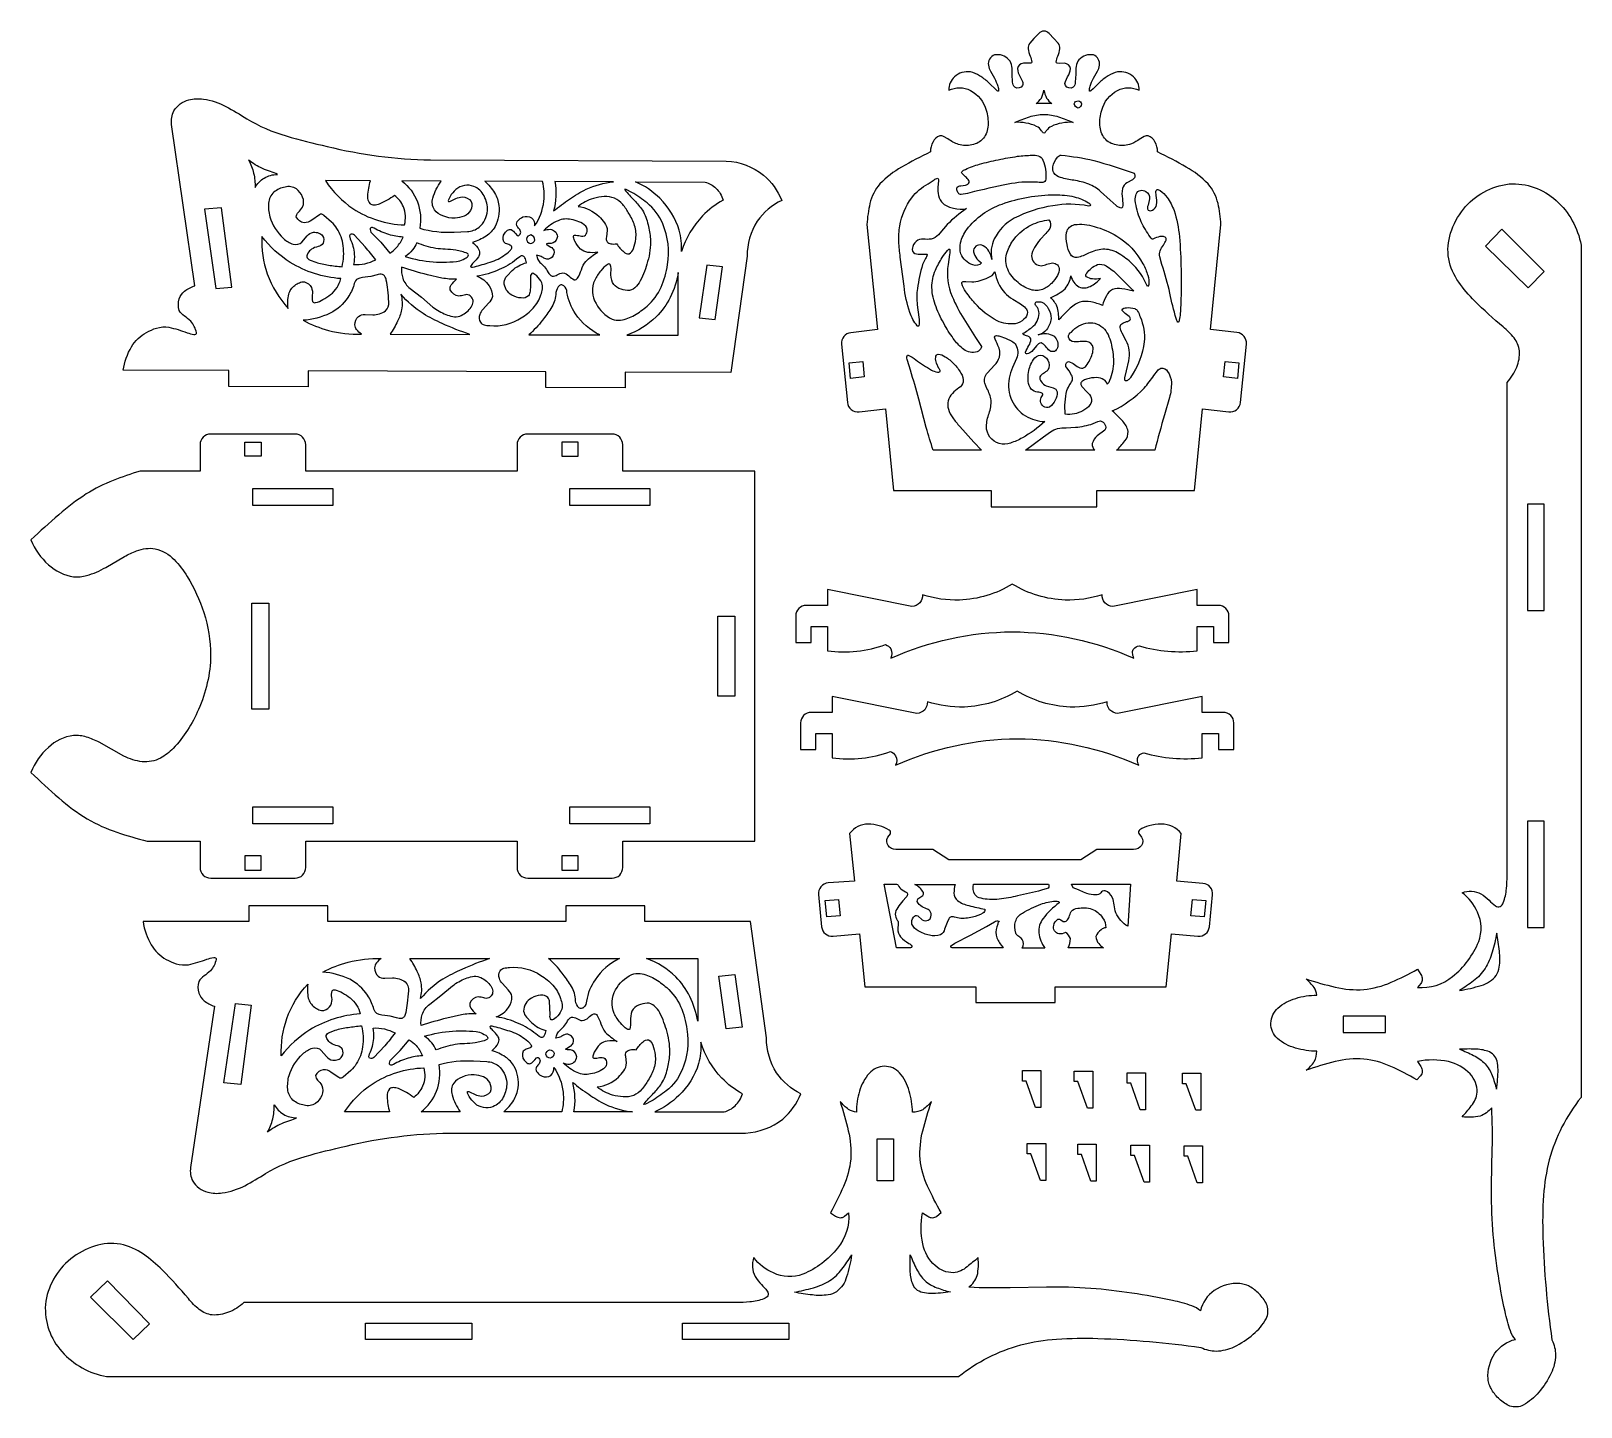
# Model space of a CAD drawing. Extents: x -7 to 286, y -15 to 245.
import ezdxf

# ---------------------------------------------------------------- set-up
doc = ezdxf.new("R2010")
doc.units = 0
doc.header["$MEASUREMENT"] = 0
doc.layers.get('0').update_dxf_attribs({"linetype": 'CONTINUOUS'})
doc.layers.add('2', color=7, linetype='CONTINUOUS')

msp = doc.modelspace()

# ---------------------------------------------------------------- linework, layer by layer
for points in [[(214.715248, 173.762392), (219.693141, 173.193489, 0.418453), (221.917098, 174.987627), (223.017759, 186.030925, 0.412049), (221.235297, 188.224529), (216.215248, 188.762392), (218.215248, 208.652392, 0.042191), (217.656248, 212.645392, 0.119944), (215.765248, 216.332392, 0.076545), (211.656248, 219.509392, 0.018128), (206.215248, 222.381392, 0.134188), (205.707248, 224.314392, 0.214182), (204.444248, 225.421392, 0.143413), (203.707248, 225.300392, 0.037381), (202.453248, 224.561392, -0.067315), (200.895248, 223.795392, -0.1269), (198.351248, 223.714392, -0.166741), (196.183248, 224.961392, -0.151905), (195.308248, 227.435392, -0.091456), (195.637248, 230.274392, -0.205753), (198.625248, 234.032392, -0.22597), (202.715248, 234.076392, 0.220309), (201.638248, 236.589392, 0.228783), (198.617248, 237.518392, 0.094839), (196.895248, 236.811392, 0.046189), (195.297248, 235.575392), (194.014248, 234.323392), (193.579248, 233.945392, -0.333359), (193.334248, 233.883392, -0.16579), (193.453248, 234.825392, -0.040192), (194.083248, 236.368392), (194.814248, 237.644392, 0.104471), (195.232248, 238.773392, 0.349815), (194.070248, 240.737392, 0.25518), (191.340248, 239.826392, 0.143154), (190.794248, 238.575392, 0.038538), (190.715248, 237.091392), (190.646248, 235.614392, -0.167464), (190.261248, 234.621392, -0.412523), (188.762248, 234.981392, -0.216187), (188.771248, 235.736392), (189.193248, 236.579392, 0.153621), (189.712248, 238.166392, 0.35084), (188.608248, 239.176392), (187.612248, 239.130392), (187.221248, 239.163392, -0.296545), (187.030248, 239.377392, -0.0986), (187.319248, 240.497392, 0.062494), (187.719248, 241.910392, 0.184206), (187.418248, 242.958392), (186.611248, 243.843392), (185.678248, 244.787392, 0.175933), (184.715248, 245.262392, 0.175951), (183.752248, 244.788392), (182.819248, 243.843392), (182.013248, 242.958392, 0.184127), (181.712248, 241.909392, 0.062447), (182.111248, 240.497392, -0.098641), (182.400248, 239.377392, -0.296468), (182.209248, 239.163392), (180.822248, 239.175392, 0.350846), (179.718248, 238.166392, 0.153619), (180.237248, 236.579392), (180.659248, 235.736392, -0.21619), (180.668248, 234.981392, -0.412528), (179.170248, 234.621392, -0.167466), (178.784248, 235.614392), (178.715248, 237.091392, 0.038569), (178.636248, 238.575392, 0.14314), (178.090248, 239.826392, 0.255166), (175.360248, 240.737392, 0.349813), (174.199248, 238.773392, 0.104471), (174.616248, 237.644392), (175.347248, 236.368392, -0.040193), (175.977248, 234.825392, -0.165795), (176.096248, 233.883392, -0.333359), (175.851248, 233.945392), (174.133248, 235.575392, 0.046183), (172.535248, 236.811392, 0.094836), (170.813248, 237.518392, 0.228796), (167.792248, 236.590392, 0.220358), (166.715248, 234.076392, -0.22596), (170.805248, 234.032392, -0.205759), (173.794248, 230.274392, -0.091464), (174.122248, 227.435392, -0.151901), (173.247248, 224.961392, -0.166738), (171.079248, 223.714392, -0.126901), (168.535248, 223.795392, -0.06966), (166.532248, 224.846392), (165.723248, 225.300392, 0.143413), (164.986248, 225.421392, 0.214182), (163.723248, 224.314392, 0.134188), (163.215248, 222.381392, 0.018128), (157.774248, 219.509392, 0.076545), (153.665248, 216.332392, 0.119944), (151.774248, 212.645392, 0.042191), (151.215248, 208.652392), (153.215248, 188.762392), (148.180777, 188.187023, 0.410141), (146.412488, 185.993925), (147.513292, 175.007903, 0.417055), (149.728707, 173.213872), (154.715248, 173.762392), (156.215248, 158.31339), (174.715248, 158.31339), (174.715248, 155.262392), (194.715248, 155.262392), (194.715248, 158.31339), (213.215248, 158.31339)], [(130, 92), (130, 162), (105, 162), (105, 166.993934, 0.414214), (102.993934, 169), (87.006065, 169, 0.414214), (85, 166.993934), (85, 162), (45, 162), (45, 166.993934, 0.414214), (42.993934, 169), (27.006065, 169, 0.414214), (25, 166.993934), (25, 162), (13.63, 162, 0.017549), (8.57785, 160.244, 0.046065), (3.46823, 157.673, 0.035442), (-1.73715, 153.744, 0.010001), (-7, 149, 0.119155), (-3.69458, 144.303, 0.153894), (1.06339, 142.028, 0.088006), (3.52478, 142.243, 0.062886), (7.14956, 143.79), (10.6855, 145.829, -0.037653), (12.9963, 146.918, -0.136277), (16.472, 147.32, -0.153236), (20.0845, 145.25, -0.056202), (22.5686, 142.071, -0.063147), (25.7039, 135.235, -0.077231), (27.0027, 127.184, -0.101009), (24.695, 116.889, -0.089532), (19.92, 109.555, -0.077123), (17.4896, 107.713, -0.14868), (14.013, 107.025, -0.090043), (10.595, 108.103), (5.91283, 110.702, 0.04757), (3.50354, 111.695, 0.090374), (1.04933, 111.982, 0.160096), (-3.71611, 109.741, 0.12147), (-7, 105, 0.012681), (-1.74509, 100.173, 0.043278), (3.64351, 96.2068, 0.0511), (9.25491, 93.6734, 0.018029), (15, 92), (25, 92), (25, 87.006065, 0.414214), (27.006065, 85), (42.993934, 85, 0.414214), (45, 87.006065), (45, 92), (85, 92), (85, 87.006065, 0.414214), (87.006065, 85), (102.993934, 85, 0.414214), (105, 87.006065), (105, 92)], [(201.726, 126.6, -0.095728), (201.484, 127.645, -0.173837), (201.726, 128.4, -0.171995), (202.726, 128.94, 0.097864), (213.726, 128), (213.726, 132.6), (216.826, 132.6), (216.826, 129.6), (219.726, 129.6), (219.726, 134.593934, 0.414214), (217.719934, 136.6), (213.726, 136.6), (213.726, 139.6), (197.726, 136.4, -0.186798), (196.226, 137.1, -0.178336), (195.726, 138.6, -0.08481), (188.726, 137.6, -0.125271), (178.726, 140.6, -0.125271), (168.726, 137.6, -0.08481), (161.726, 138.6, -0.178336), (161.226, 137.1, -0.186798), (159.726, 136.4), (143.726, 139.6), (143.726, 136.6), (139.732065, 136.6, 0.414214), (137.726, 134.593934), (137.726, 129.6), (140.626, 129.6), (140.626, 132.6), (143.726, 132.6), (143.726, 128, 0.119208), (154.726, 129.169998, -0.16432), (155.726, 128.4, -0.235814), (155.726, 126.6, -0.103843), (178.726, 131.6, -0.103843)], [(202.645776, 106.364936, -0.095728), (202.403776, 107.409936, -0.173837), (202.645776, 108.164936, -0.171995), (203.645776, 108.704936, 0.097864), (214.645776, 107.764936), (214.645776, 112.364936), (217.745776, 112.364936), (217.745776, 109.364936), (220.645776, 109.364936), (220.645776, 114.35887, 0.414214), (218.63971, 116.364936), (214.645776, 116.364936), (214.645776, 119.364936), (198.645776, 116.164936, -0.186798), (197.145776, 116.864936, -0.178336), (196.645776, 118.364936, -0.08481), (189.645776, 117.364936, -0.125271), (179.645776, 120.364936, -0.125271), (169.645776, 117.364936, -0.08481), (162.645776, 118.364936, -0.178336), (162.145776, 116.864936, -0.186798), (160.645776, 116.164936), (144.645776, 119.364936), (144.645776, 116.364936), (140.651841, 116.364936, 0.414214), (138.645776, 114.35887), (138.645776, 109.364936), (141.545776, 109.364936), (141.545776, 112.364936), (144.645776, 112.364936), (144.645776, 107.764936, 0.119208), (155.645776, 108.934934, -0.16432), (156.645776, 108.164936, -0.235814), (156.645776, 106.364936, -0.103843), (179.645776, 111.364936, -0.103843)], [(206.948598, 95.237759, 0.073596), (204.545598, 94.890759, 0.087734), (202.870598, 94.140759, 0.433924), (202.683598, 93.451759), (203.191598, 92.763759, -0.292877), (203.171598, 91.184759, -0.237741), (201.689598, 90.442759), (194.689598, 90.442759), (191.689598, 88.442759), (166.689598, 88.442759), (163.689598, 90.442759), (156.689598, 90.442759, -0.24072), (155.197598, 91.154759, -0.289158), (155.163598, 92.719759), (155.640598, 93.386759, 0.42127), (155.431598, 94.064759, 0.138748), (151.440598, 95.206759, 0.242175), (147.939598, 93.442759), (148.829598, 84.442759), (143.886117, 84.089653, 0.422256), (142.032739, 81.891031), (142.634532, 75.812918, 0.410358), (144.802157, 74.011835), (149.829598, 74.442759), (150.829598, 64.442759), (171.829598, 64.442759), (171.829598, 61.442759), (186.829598, 61.442759), (186.829598, 64.442759), (207.829598, 64.442759), (208.829598, 74.442759), (213.858971, 74.011669, 0.410071), (216.026401, 75.810795), (216.627139, 81.818175, 0.418368), (214.80235, 84.016523), (209.829598, 84.442759), (210.708598, 93.439759, 0.223596)]]:
    msp.add_lwpolyline(points, format="xyb", close=True)
at = {"layer": '2'}
for points in [[(131.643642, 218.003833, -0.121399), (135.072583, 213.229611, 0.127646), (130.46455, 209.269837, 0.144904), (128.522478, 202.654345), (125.439167, 180.665867), (105.43931, 180.741624), (105.427947, 177.741645), (90.428054, 177.798463), (90.439418, 180.798442), (45.439741, 180.968895), (45.428377, 177.968917), (30.428485, 178.025734), (30.439848, 181.025713), (10.439992, 181.10147, -0.093019), (12.033009, 185.522467, -0.133765), (14.858655, 188.227184, -0.052853), (16.761888, 189.061381, -0.110731), (19.097104, 189.219436, -0.039692), (22.551899, 188.181942, 0.05849), (23.845883, 187.858639, 0.558404), (24.323617, 188.209832, 0.131518), (23.219982, 190.341227, 0.044405), (22.023954, 191.339165, -0.123717), (21.073331, 192.390973, -0.167491), (21.072573, 194.593192, -0.143897), (22.071853, 196.038217, -0.094058), (24.000501, 197.050219), (19.616062, 227.567046, -0.152251), (20.03095, 230.176493, -0.186055), (22.875894, 232.242031, -0.105524), (25.645204, 232.371543, -0.086859), (29.885706, 230.99107, -0.021179), (33.819245, 228.670854, 0.064939), (41.283875, 225.417456, 0.014021), (49.060874, 223.422383, 0.055236), (68.59109, 220.881487), (124.590688, 220.669368, -0.155838)], [(184.230248, 232.575392, 0.076855), (184.715248, 234.076392, 0.076855), (185.200248, 232.575392, 0.090174), (186.215248, 231.533392), (183.215248, 231.533392, 0.090174)], [(191.830248, 231.462392, -0.357859), (191.189248, 230.678392, -0.33628), (190.460248, 231.467392, -0.391159), (191.184248, 232.042392, -0.415736)], [(184.715248, 229.499392, -0.075742), (187.465248, 229.023392, -0.022702), (190.215248, 227.974392, 0.123094), (186.114248, 227.224392, 0.100053), (185.153248, 226.386392, -0.152968), (184.715248, 225.940392, -0.152963), (184.278248, 226.386392, 0.100054), (183.317248, 227.224392, 0.123095), (179.215248, 227.974392, -0.022702), (181.965248, 229.023392, -0.075742)], [(35.407548, 215.653344, -0.125171), (37.144352, 217.446178, -0.129663), (39.638155, 218.128837, 0.08858), (38.32933, 218.678999, -0.049761), (36.805171, 219.246976, -0.062229), (34.181619, 220.848725, -0.065869), (35.140974, 218.353473, -0.066857)], [(172.517248, 220.064392, -0.020708), (176.072248, 220.905392, -0.016221), (179.691248, 221.556392, -0.028583), (182.477248, 221.764392, -0.08431), (183.626248, 221.663392, -0.20769), (184.525248, 220.847392, -0.129689), (185.052248, 217.222392, -0.373575), (184.480248, 216.611392, -0.03982), (183.190248, 216.679392, 0.059764), (177.933248, 216.276392, 0.012674), (170.654248, 214.653392, -0.043868), (169.043248, 214.360392, -0.290769), (168.524248, 214.591392, -0.089778), (168.230248, 215.186392, -0.261897), (168.302248, 215.749392, -0.152891), (168.974248, 215.962392), (169.858248, 216.086392, 0.166642), (170.457248, 216.439392, 0.311208), (170.477248, 217.007392, 0.078645), (169.851248, 217.681392), (169.211248, 218.290392, -0.429641), (169.207248, 218.713392, -0.084686), (169.855248, 219.087392, -0.032487)], [(201.782248, 218.359392, -0.451897), (201.472248, 217.113392), (200.420248, 216.543392, 0.198688), (199.566248, 215.453392, 0.079562), (199.550248, 213.504392, -0.090628), (199.564248, 211.942392, -0.363896), (199.251248, 211.767392, -0.120584), (198.382248, 212.230392), (197.221248, 213.252392), (195.442248, 214.909392, 0.078956), (193.180248, 216.301392, 0.049951), (190.348248, 217.018392, -0.036494), (187.860248, 217.552392, -0.172843), (186.608248, 218.451392, -0.173689), (186.388248, 219.568392, -0.142072), (187.269248, 221.366392, -0.289712), (187.976248, 221.765392, -0.034545), (194.140248, 220.764392, -0.020981)], [(164.606248, 217.400392, -0.325129), (164.745248, 216.909392), (164.657248, 215.747392, 0.069663), (164.765248, 214.151392, 0.158194), (165.633248, 212.636392, 0.123498), (167.612248, 211.719392, 0.096473), (170.069248, 211.656392, 0.060736), (166.396248, 208.634392), (165.032248, 207.036392, -0.118429), (163.722248, 206.000392, -0.098474), (162.225248, 205.872392, 0.133766), (160.812248, 205.671392, 0.175685), (159.903248, 204.525392, 0.277135), (159.997248, 203.335392, 0.182499), (161.264248, 203.051392), (162.469248, 203.065392, -0.439675), (162.606248, 202.888392, -0.075373), (162.303248, 202.243392), (161.749248, 201.075392, 0.047632), (160.789248, 196.538392, 0.081424), (160.733248, 193.466392), (161.021248, 191.118392, -0.101646), (161.008248, 189.483392, -0.539992), (160.725248, 189.496392, -0.095704), (159.344248, 192.040392, -0.052057), (158.228248, 196.980392), (157.523248, 202.489392, -0.01845), (157.255248, 205.423392, -0.053082), (157.410248, 208.410392, -0.115628), (159.687248, 213.730392, -0.090789), (162.779248, 216.376392), (163.938248, 217.138392, -0.157131)], [(44.281747, 205.340156), (45.258897, 206.486763, -0.208197), (46.457928, 207.178926, -0.095286), (47.460732, 207.046227, -0.173994), (48.195602, 206.508739, -0.218269), (48.278178, 205.103117, -0.220571), (47.335614, 204.480882, 0.087767), (46.078268, 203.969541, 0.086165), (45.421588, 203.263124, 0.174658), (45.1946, 202.527478, 0.228825), (45.811314, 201.922938), (46.903262, 201.510999, 0.040479), (49.31855, 200.975246, 0.026054), (51.883535, 200.676228, 0.086298), (52.09809, 204.623844, 0.111996), (50.911519, 207.880962, 0.059611), (49.886439, 209.102553), (48.449398, 210.361706, 0.392459), (47.592573, 210.488652), (46.164481, 209.490354, -0.19252), (44.673989, 208.993697, -0.243232), (43.211925, 210.088343, -0.224131), (43.604159, 210.967863, 0.047281), (44.380296, 211.95293, 0.225654), (44.389617, 213.859209, 0.132857), (43.217986, 215.410858, 0.203193), (41.079141, 215.746262, 0.127352), (38.954812, 214.765701, 0.189225), (37.960114, 212.709154, 0.095444), (38.202582, 210.139418, 0.130596), (40.804657, 206.009432, 0.121904), (42.621901, 204.93504, 0.265995)], [(53.92359, 211.66918, 0.136175), (63.687733, 208.573272, 0.160017), (63.480516, 212.027582, 0.125633), (61.799, 214.164867, -0.067009), (58.916547, 212.519673, -0.089852), (57.926926, 212.33122, -0.171314), (57.238309, 212.56553, -0.221501), (56.757456, 214.057263, -0.063741), (57.25602, 216.924395), (48.736081, 216.956667, 0.098421)], [(73.085156, 207.215067), (75.592724, 207.333969, 0.150326), (77.800264, 208.132313, 0.19512), (79.387286, 211.276824, 0.135072), (78.756798, 214.053132, 0.192361), (76.791072, 215.871491, 0.265255), (73.409669, 215.296495, 0.072443), (72.310829, 213.967848), (72.002298, 213.353212, 0.304921), (72.005251, 213.023999, 0.199108), (72.382895, 213.087669), (73.412714, 213.565871, -0.104168), (74.626447, 213.862576, -0.249035), (76.322822, 213.034445, -0.21828), (76.166914, 211.316723, -0.183865), (74.97061, 210.235346, -0.084676), (73.247917, 209.871069, -0.110811), (70.948146, 210.278883, -0.136747), (69.354547, 211.417428, -0.218206), (69.063643, 213.660946, -0.088181), (70.625924, 216.873751), (63.205977, 216.901857, -0.12889), (66.128615, 212.972758, -0.132606), (66.581513, 207.955407, 0.086751)], [(81.5568, 212.253113, -0.147977), (80.81974, 208.252177, -0.111884), (79.149952, 206.463289, -0.081974), (76.54524, 205.277046, -0.078098), (77.541719, 204.240164, -0.134105), (77.912817, 203.209251, -0.153997), (77.663907, 202.520589, -0.042271), (76.749553, 201.452045, 0.120454), (76.196982, 200.721633, 0.415265), (76.539231, 200.601936, 0.0399), (79.481193, 201.431198, 0.090015), (82.439544, 202.732701, 0.042561), (83.627411, 203.698609, 0.08767), (83.982242, 204.181268, 0.3103), (83.949713, 204.569494, 0.100784), (83.23552, 204.916102, -0.151105), (82.501746, 205.373185, -0.279849), (82.653168, 207.041823, -0.097), (83.210935, 207.559914, -0.21139), (83.888933, 207.690247, -0.128989), (84.690928, 206.948204), (85.037554, 206.584688, 0.355576), (85.349025, 206.550008, 0.172766), (85.686502, 207.177034, 0.210781), (85.395413, 207.840442, -0.083517), (84.937426, 208.478481, -0.254986), (85.191517, 209.399525, -0.121063), (86.074389, 210.076886, -0.236473), (87.742427, 209.925366, -0.226214), (88.31705, 208.399179, 0.116928), (90.065152, 213.042891, 0.088717), (89.825786, 216.801024), (78.865865, 216.842539, -0.078856), (80.729131, 214.638866, -0.102792)], [(94.938145, 213.454135, -0.038469), (98.06477, 215.329206, -0.080176), (103.24569, 216.750191), (92.145769, 216.792236, -0.108363), (91.882645, 211.215993, -0.02341)], [(108.714349, 211.369938, -0.078991), (109.791896, 208.608137, -0.049438), (110.217722, 205.921405, -0.087054), (109.693507, 201.64166, -0.053224), (108.319761, 198.015337, -0.092388), (107.270676, 196.674901, -0.188104), (105.89878, 196.176794, -0.098894), (104.278979, 196.575633, -0.167152), (103.046781, 197.687308, -0.10802), (102.767214, 199.597381, 0.10169), (102.640736, 201.08187, 0.409797), (102.124658, 201.088725, 0.086153), (100.853614, 199.917931, 0.059273), (99.693402, 198.147913, 0.242821), (99.932191, 193.683077, 0.164351), (102.978701, 190.775916, 0.128532), (104.59414, 190.571996, 0.099187), (107.2021, 191.506924, 0.048138), (109.606615, 193.222228, 0.109725), (112.250162, 196.793741, 0.069545), (113.462418, 201.083079, 0.146949), (112.556561, 208.778466, 0.130769), (109.590566, 212.745529, 0.032748), (106.744057, 214.728426), (105.669205, 215.297501), (105.404438, 215.359604, 0.621573), (105.391742, 215.228851, 0.03063), (107.198233, 213.189994, -0.045078)], [(120.575565, 216.684548, -0.116532), (122.627228, 215.535668, -0.131078), (123.992662, 213.27158, 0.071912), (120.090312, 210.28254, 0.114654), (116.096752, 203.542219, 0.078951), (115.692983, 207.564077, 0.126483), (111.987858, 213.610055, 0.089184), (107.43566, 216.73432)], [(193.142248, 212.752392, -0.157424), (193.534248, 212.376392, -0.230483), (193.142248, 212.153392, 0.093695), (186.414248, 212.210392, 0.081731), (179.090248, 209.825392, 0.159307), (175.315248, 205.935392, 0.17524), (174.862248, 202.017392, 0.105771), (174.288248, 203.591392, 0.142209), (173.200248, 204.642392, 0.509203), (171.377248, 203.804392, 0.162534), (171.796248, 202.498392, 0.11371), (172.901248, 201.416392, -0.327869), (171.222248, 201.039392, -0.237151), (169.005248, 203.120392, -0.134568), (168.936248, 205.199392, -0.102768), (170.110248, 207.721392, -0.142773), (176.782248, 212.531392, -0.083947), (186.780248, 214.272392, -0.061708), (190.452248, 213.889392, -0.080694)], [(206.109248, 215.253392, -0.188818), (206.693248, 215.080392, -0.09115), (208.013248, 213.783392, -0.0726), (209.329248, 211.300392, -0.059315), (210.336248, 206.350392, -0.021447), (210.658248, 200.127392, -0.013026), (210.614248, 193.791392), (210.463248, 191.468392, -0.081168), (210.215248, 190.271392, -0.500841), (210.053248, 190.208392, -0.12645), (209.719248, 190.850392, -0.018827), (208.540248, 195.653392, 0.02188), (207.044248, 201.085392), (206.627248, 202.543392, -0.137934), (206.691248, 203.671392, -0.059619), (207.321248, 204.777392, 0.072692), (207.848248, 205.704392, 0.355425), (207.642248, 206.238392, 0.138679), (206.975248, 206.396392, 0.100625), (205.719248, 206.053392, -0.156087), (205.168248, 205.895392), (204.974248, 206.064392), (204.573248, 206.654392, -0.04413), (202.960248, 209.559392, -0.080416), (202.005248, 213.221392, -0.106274), (202.168248, 214.417392, -0.272773), (202.986248, 215.117392, -0.167488), (203.989248, 214.910392, -0.324904), (204.685248, 213.502392), (204.403248, 212.293392, 0.210932), (204.407248, 211.376392, 0.314298), (205.253248, 211.378392, 0.227376), (206.035248, 212.402392, 0.077592), (205.959248, 214.154392), (205.908248, 214.888392, -0.32661)], [(280.847659, -2.36619, -0.120296), (281.524159, -5.26119, -0.106443), (280.707159, -8.65419, -0.068421), (278.354859, -12.25019, -0.097992), (275.423059, -14.69819, -0.206454), (272.902159, -14.86619, -0.102136), (270.923459, -13.55919, -0.070104), (269.465459, -11.82319, -0.111397), (268.753559, -9.73119, -0.167116), (270.075759, -4.88019, -0.193913), (273.929259, -2.26619, -0.092723), (272.984559, -0.64819, -0.036388), (271.974659, 3.00981, -0.033595), (269.676459, 18.47181, -0.019485), (269.424159, 26.88581), (269.554659, 33.76481, 0.022905), (269.445559, 41.55681, -0.129674), (267.250959, 39.97381, -0.082368), (263.852359, 39.82981, 0.029396), (265.571359, 41.90581, 0.157661), (266.719159, 44.47981, 0.183254), (265.374359, 47.94681, 0.156183), (261.274159, 50.28281, 0.108438), (255.409659, 50.30481), (256.038859, 49.34281, -0.129554), (256.311259, 48.43081, -0.148158), (255.988859, 47.60281), (255.309659, 46.82481, 0.024434), (250.353759, 49.37381, 0.080867), (245.237559, 50.78081, 0.07791), (239.853759, 50.28381, 0.022706), (234.309659, 48.64481, 0.082355), (235.878959, 50.29881, 0.106004), (236.352359, 52.24981, -0.074986), (232.333159, 52.85581, -0.113106), (228.900959, 54.66181, -0.211088), (227.652259, 57.55081, -0.198913), (228.988359, 60.42481, -0.112117), (232.351859, 62.24981, -0.078901), (236.352359, 62.84981, 0.106401), (235.826159, 64.31781, 0.052737), (234.309659, 65.93481, 0.022041), (239.853359, 64.38181, 0.074753), (245.249159, 63.92381, 0.077207), (250.398259, 65.29281, 0.023502), (255.399359, 67.75681), (256.025059, 66.78881, -0.12116), (256.310859, 65.87981, -0.148619), (256.030159, 65.06781), (255.409659, 64.31481, 0.194971), (262.036559, 66.39681, 0.128237), (266.987759, 72.98481, 0.206271), (266.753759, 78.55581, 0.130493), (263.852359, 82.24981, -0.217653), (267.413659, 82.02681, -0.061885), (268.949159, 80.81581, 0.042253), (270.170459, 79.74081, 0.273351), (271.054159, 79.61581, 0.170242), (271.649459, 80.34481, 0.06994), (272.237259, 83.01281, 0.038233), (272.352359, 85.50981), (272.352359, 178.74981, 0.092671), (274.183459, 181.68481, 0.115786), (274.698459, 184.75531, 0.142492), (273.672159, 187.20261, 0.049011), (271.613959, 189.27701, -0.021351), (266.220859, 194.19121, -0.044784), (263.212959, 197.77031, -0.104164), (261.313659, 202.14157, -0.118542), (261.677159, 207.01304, -0.096142), (264.106459, 211.54409, -0.198241), (272.728359, 216.32851, -0.203066), (281.642159, 213.20958, -0.16815), (286.352359, 204.74981), (286.352359, 43.50981, 0.102643), (280.355759, 31.71981, 0.047325), (279.259159, 24.96781, 0.02568), (279.149559, 17.13181, 0.027479)], [(100.511835, 210.1673, -0.041999), (101.541281, 208.989492, -0.154482), (102.056654, 207.502929), (101.906627, 206.308189, 0.207403), (102.028625, 205.38342, 0.163531), (102.730137, 205.01546, 0.07922), (103.870384, 204.999441, 0.068223), (105.177936, 203.479577, 0.228822), (106.209027, 203.105569, 0.21653), (107.005889, 204.123658, 0.059923), (107.460742, 205.931848, 0.112125), (107.238391, 208.479708, 0.05551), (106.172894, 210.72646, 0.047066), (104.980034, 212.455291, 0.115936), (103.426909, 213.639783, 0.108806), (101.455373, 213.924353, 0.055028), (99.436563, 213.582297, 0.101246), (96.528911, 212.0693, -0.166684)], [(92.095228, 207.409361, -0.192002), (92.616246, 206.35718, -0.264805), (91.836901, 205.185023, -0.094039), (91.068674, 205.047332, 0.104679), (90.537516, 204.980444, 0.408596), (90.662584, 204.813269), (91.366793, 204.391898, -0.142757), (91.960055, 203.799947, -0.276155), (91.626985, 202.488499, -0.199393), (90.641001, 202.098431, -0.126079), (89.920313, 202.393563, 0.079336), (89.199697, 202.760195), (88.686238, 202.851141, 0.066076), (88.934364, 202.039295, 0.093405), (89.48605, 201.3217), (90.176134, 200.656181, -0.044274), (90.872531, 199.598036, 0.192229), (91.618216, 198.879806, 0.160082), (92.59123, 199.145623, -0.100618), (93.652075, 199.525207, -0.178308), (94.815524, 198.928796, 0.100501), (95.823512, 198.210672, 0.317858), (96.445804, 198.524318, 0.056864), (97.164989, 200.103005, -0.091696), (98.013091, 201.685904, -0.070812), (100.268672, 203.419072, -0.086), (98.378639, 203.387631, -0.134655), (97.006195, 204.012034, -0.082248), (95.938536, 205.477089, -0.080549), (95.661333, 206.242244, -0.443999), (95.855399, 206.628912, -0.06284), (96.935564, 206.51202, 0.227557), (97.966145, 206.663517, 0.156633), (98.263174, 207.541798, 0.202684), (97.981059, 208.356673, 0.118276), (96.69067, 209.180466, 0.038374), (95.246795, 209.612339, 0.154439), (92.742256, 209.369024, 0.093605), (90.06114, 207.548366, -0.097662), (91.2573, 207.746637, -0.17478)], [(182.382248, 202.718392, 0.35795), (183.904248, 200.870392, 0.12444), (185.003248, 201.041392, -0.054086), (186.076248, 201.362392, -0.428758), (187.591248, 200.345392, -0.137927), (187.260248, 199.009392, -0.078135), (186.162248, 197.524392, -0.109343), (184.460248, 196.385392, -0.166219), (182.170248, 196.344392, -0.107311), (179.515248, 197.937392, -0.127309), (177.699248, 200.566392, -0.154912), (177.753248, 203.411392, -0.084134), (179.043248, 205.869392, -0.124892), (182.359248, 208.571392, -0.090249), (185.660248, 209.540392, -0.305066), (185.803248, 207.905392, -0.066918), (185.072248, 206.965392), (183.993248, 205.801392, 0.047031), (182.903248, 204.288392, 0.121171)], [(204.588248, 197.241392), (204.294248, 196.942392, 0.115382), (201.102248, 201.505392, 0.065874), (198.625248, 203.290392, 0.130525), (195.857248, 203.992392, 0.09131), (193.163248, 203.222392, -0.064895), (191.000248, 202.419392, -0.303422), (189.710248, 203.056392, -0.095094), (189.075248, 204.897392, -0.101684), (189.008248, 207.166392, -0.310691), (190.497248, 208.630392, -0.111734), (194.219248, 208.280392, -0.066929), (198.524248, 206.458392, -0.134701), (203.443248, 201.197392, -0.055929), (204.360248, 199.050392, -0.078091)], [(37.722465, 199.337959, 0.101202), (41.687796, 192.791492, -0.102936), (41.784315, 195.462845, -0.176111), (42.93758, 197.140989, -0.051373), (43.803674, 197.639312, -0.152717), (44.753742, 197.787314, -0.199607), (46.055784, 196.766375, -0.141597), (46.239154, 195.30607, 0.119463), (46.293095, 194.076057, 0.310853), (46.843656, 193.87997, 0.091525), (48.261289, 194.440404, 0.03822), (49.680234, 195.400036, 0.172248), (51.629754, 198.411273, -0.120611), (42.07303, 201.485295, -0.087291), (36.70485, 206.384864, 0.094138)], [(54.185748, 203.051325, -0.064773), (54.052592, 201.083015, 0.141537), (58.234084, 201.996983, 0.016431), (56.267347, 204.41985), (54.199394, 206.653699, 0.256351), (53.422129, 206.796344, 0.234201), (53.305509, 206.500884), (53.400802, 205.944619, -0.098446)], [(59.212653, 205.287), (60.917489, 203.260428, 0.066279), (62.220268, 204.361301, 0.087937), (63.413958, 206.283693, -0.055556), (60.734723, 206.754645, -0.062459), (57.932744, 207.979967, 0.237815), (57.290859, 208.011399, 0.249527), (57.202103, 207.732733), (57.343392, 207.228194)], [(88.354048, 205.705819, 0.351394), (87.617008, 206.673318, 0.337786), (86.766393, 205.905435, 0.323571), (87.490616, 205.091786, 0.31773)], [(69.121805, 201.585839, 0.053694), (74.185021, 201.765261, 0.049572), (75.376135, 202.374054, 0.199886), (75.811389, 202.889109, 0.28716), (75.60587, 203.174889, 0.074438), (73.402983, 203.789738, 0.035779), (71.370885, 203.978837, -0.039268), (69.59228, 204.139275, -0.047192), (66.007114, 205.184763, -0.066605), (65.206043, 203.847287, -0.079822), (63.818993, 202.595932, 0.05721)], [(77.363991, 198.873699, -0.168556), (79.703051, 197.063626, -0.164924), (80.323572, 195.008661, -0.138497), (79.608749, 193.76326), (78.513182, 192.586001, 0.098322), (77.923037, 191.62483, 0.19188), (78.043183, 190.158264, 0.203323), (78.768211, 189.662814, 0.050525), (79.842089, 189.523045, 0.171854), (85.786059, 191.008541, 0.069716), (88.051139, 192.847075, 0.107244), (89.500861, 195.331801, 0.045452), (89.802168, 196.494568, 0.140475), (89.654757, 197.653535, 0.091836), (88.716194, 198.932299), (88.176838, 199.341045, 0.242558), (87.775168, 199.402367, 0.209224), (87.539668, 198.505253), (87.526554, 197.075892), (87.442238, 196.015904, -0.125585), (87.142416, 195.192333, -0.240147), (85.753456, 194.756592, -0.114783), (84.028142, 195.284231, -0.264307), (82.544128, 197.76497, -0.148331), (83.08937, 198.936713), (84.060468, 199.937441, -0.117622), (86.747161, 201.435275, 0.079377), (86.469529, 202.351434, 0.217622), (86.039884, 202.736464, 0.193991), (85.496722, 202.56252), (84.864454, 202.070711, -0.075246), (81.58952, 200.114402, -0.067045)], [(167.322248, 195.054392, 0.037653), (169.524248, 190.824392), (171.773248, 187.302392), (172.898248, 185.572392), (172.901248, 185.500392), (172.830248, 185.300392, -0.220187), (172.062248, 184.574392, -0.259687), (169.522248, 185.034392, -0.071271), (167.804248, 186.768392, -0.035682), (165.973248, 189.549392, -0.039984), (164.283248, 193.080392, -0.085302), (163.499248, 196.765392, -0.100501), (164.170248, 199.996392, -0.045687), (165.473248, 202.413392, -0.035467), (166.437248, 203.762392), (166.719248, 204.004392, -0.510309), (166.870248, 203.949392, -0.091202), (166.828248, 202.979392), (166.564248, 201.095392, 0.138251)], [(71.513783, 191.649107, 0.036956), (72.820425, 191.261655, 0.135518), (74.151753, 191.345813, 0.132068), (76.125937, 192.789745, 0.108201), (76.636675, 193.775818, 0.203633), (76.50524, 194.717122, 0.131902), (75.919763, 195.305244, 0.177323), (74.982838, 195.300293, -0.072179), (73.946435, 195.116617, -0.259614), (72.359089, 196.295538, -0.209884), (72.539874, 197.21536, -0.084363), (73.549797, 198.301743, -0.058521), (70.779947, 198.531536), (68.023409, 199.160382, -0.026253), (63.141081, 200.587786, 0.092672), (63.342646, 198.492607, 0.14163), (64.755528, 196.531541), (66.876234, 194.892097), (69.081558, 193.04633, 0.087064)], [(115.465754, 187.703695), (115.51064, 199.55361, -0.069413), (113.968848, 194.859517, -0.082256), (111.316886, 191.178535, -0.107565), (105.775823, 187.740399)], [(177.284248, 195.733392, 0.064865), (178.825248, 194.507392), (180.282248, 193.637392, -0.071052), (181.235248, 192.855392, -0.152612), (181.606248, 192.100392, -0.222126), (180.930248, 190.729392, -0.169198), (179.237248, 189.893392, -0.15213), (175.865248, 190.434392, -0.09322), (171.647248, 193.757392, -0.036982), (169.952248, 195.922392, -0.089103), (169.169248, 197.487392, -0.316182), (169.271248, 197.802392, -0.141536), (169.950248, 197.855392), (171.036248, 197.795392, 0.095064), (174.141248, 198.610392, 0.193608), (175.420248, 199.716392, 0.141979)], [(196.462248, 200.819392, -0.060479), (198.705248, 199.097392), (200.667248, 197.140392), (201.520248, 196.232392), (201.654248, 196.046392, 0.02913), (199.465248, 196.498392, 0.134946), (197.670248, 196.337392, 0.162162), (196.532248, 195.156392, 0.038535), (195.787248, 193.361392, 0.037313), (193.596248, 194.020392, 0.129949), (191.475248, 193.946392, 0.102851), (189.468248, 192.648392, 0.024784), (187.531248, 190.617392, 0.071604), (187.169248, 193.184392, 0.116662), (185.944248, 194.801392, 0.08603), (188.728248, 196.516392, 0.132228), (189.788248, 198.925392, 0.194492), (191.336248, 196.864392, 0.236306), (193.478248, 196.956392, 0.115676), (195.388248, 198.449392, -0.090427), (193.908248, 198.374392, -0.140303), (192.754248, 198.758392, -0.408405), (192.803248, 199.467392, -0.05695), (193.667248, 200.335392, -0.105071), (194.823248, 201.060392, -0.204143)], [(44.508654, 190.53099, 0.059693), (49.289573, 188.626067, 0.072787), (55.526184, 187.930739, -0.088006), (54.631336, 188.764635, -0.143945), (54.299323, 189.659399, -0.200031), (54.985539, 191.272711, -0.18844), (56.221731, 191.611531), (57.716746, 191.559868, 0.154814), (60.11049, 192.306306, 0.219776), (60.714738, 194.007229, 0.029671), (60.50272, 196.326149, 0.029671), (60.2421, 198.143049, 0.078432), (59.969155, 198.844388, 0.188337), (59.508275, 199.220236, 0.134915), (58.486929, 199.104304), (57.308437, 198.792066, 0.049882), (55.203453, 198.509737, 0.089722), (54.621957, 198.221638, 0.147043), (54.110313, 197.207569, -0.077912), (52.983962, 194.873218, -0.131284), (49.598662, 191.86992, -0.097381)], [(100.67586, 187.759717, -0.13499), (96.038758, 191.780911, -0.108404), (94.43605, 195.821111, 0.215221), (93.860327, 197.057, 0.17684), (93.294605, 197.236845, 0.187337), (92.771311, 196.843424, 0.152692), (92.330516, 195.393683, -0.116864), (91.398849, 192.764193, -0.023951), (89.792343, 190.547963, -0.054398), (87.225956, 187.810664)], [(76.056036, 187.852974, -0.02676), (70.837082, 189.934158, -0.035708), (67.19959, 191.79105, -0.070654), (63.024324, 195.451191, -0.102899), (63.138916, 192.518536, -0.06083), (62.376671, 190.343208, -0.049692), (60.986144, 187.910057)], [(186.060248, 190.858392, -0.140875), (185.189248, 188.753392, -0.195366), (183.631248, 187.810392, -0.23342), (186.623248, 187.510392, -0.311504), (187.257248, 185.318392, -0.529226), (185.813248, 184.760392, -0.060941), (184.973248, 185.646392, 0.18692), (184.156248, 186.256392, 0.206096), (183.317248, 185.684392), (182.414248, 184.661392, -0.140288), (181.532248, 184.165392, -0.701393), (181.234248, 184.529392, -0.041586), (181.840248, 185.737392, 0.155124), (182.221248, 187.001392, 0.246129), (181.435248, 187.612392, -0.159855), (180.745248, 187.933392, -0.219793), (180.938248, 188.170392, 0.045282), (182.764248, 189.481392, 0.228003), (183.765248, 192.207392, 0.109512), (183.328248, 193.161392, -0.142578), (183.025248, 193.738392, -0.303569), (183.472248, 194.031392, -0.122116), (184.297248, 193.970392, -0.179413), (185.530248, 192.740392, -0.154552)], [(202.928248, 191.190392, -0.118628), (203.691248, 186.449392, -0.118875), (201.113248, 179.737392, -0.123779), (200.652248, 179.241392, -0.235984), (200.132248, 179.088392, -0.272279), (200.035248, 179.670392), (200.322248, 180.981392), (200.759248, 182.853392, 0.07441), (200.861248, 184.882392, 0.081756), (200.285248, 186.673392), (199.511248, 188.119392, -0.093432), (199.138248, 189.190392, -0.275773), (199.426248, 189.888392, -0.074735), (200.348248, 190.279392, 0.153153), (201.057248, 190.649392, 0.297216), (200.813248, 191.233392), (200.109248, 191.844392), (199.621248, 192.255392, -0.262202), (199.495248, 192.522392, -0.246424), (200.307248, 192.889392, -0.120027), (201.899248, 192.748392, -0.160574), (202.433248, 192.277392, -0.047575)], [(197.485248, 185.810392, -0.068878), (197.845248, 182.299392, -0.090403), (196.965248, 178.741392), (196.673248, 178.443392, 0.179919), (196.065248, 179.301392, 0.143815), (194.706248, 179.686392, 0.081903), (192.769248, 179.410392, 0.076768), (192.010248, 179.048392, 0.217675), (191.679248, 178.564392, 0.17555), (191.910248, 177.979392), (192.851248, 176.972392, -0.093557), (193.658248, 175.893392, -0.267145), (193.403248, 174.511392, -0.105557), (192.084248, 173.420392, -0.159384), (188.752248, 172.773392, -0.091777), (189.071248, 177.263392, -0.071553), (189.688248, 178.482392, 0.100942), (190.110248, 179.298392, 0.147424), (189.946248, 180.158392), (189.455248, 180.968392), (189.013248, 181.564392, -0.149817), (188.829248, 182.076392, -0.596938), (189.689248, 182.641392, -0.045933), (190.719248, 181.984392, 0.123383), (191.827248, 181.468392, 0.241439), (192.719248, 181.937392, 0.060766), (193.398248, 183.050392, 0.135125), (194.023248, 185.322392, 0.350931), (192.735248, 186.518392, 0.056206), (191.544248, 186.499392, -0.050178), (190.399248, 186.463392, -0.352662), (189.338248, 187.356392, -0.318018), (189.920248, 188.287392, -0.19927), (193.079248, 190.072392, -0.22885), (196.153248, 188.884392, -0.131022)], [(178.659248, 175.330392, 0.152134), (181.217248, 172.468392, 0.126221), (184.877248, 171.366392, -0.062003), (180.620248, 168.307392, -0.053586), (178.369248, 167.315392, -0.13762), (176.252248, 167.208392, -0.327703), (173.810248, 170.462392, -0.070942), (174.321248, 172.924392, 0.094943), (174.721248, 175.401392, 0.083504), (173.921248, 177.635392), (173.521248, 178.663392, -0.129936), (173.494248, 179.647392, -0.101005), (174.020248, 180.603392), (175.332248, 182.044392, 0.112823), (176.309248, 183.586392, 0.162242), (176.011248, 185.775392, -0.04214), (175.374248, 187.341392, -0.397696), (175.541248, 187.620392, -0.130868), (176.351248, 187.520392), (177.419248, 187.124392), (178.614248, 186.577392, -0.119487), (179.404248, 185.870392, -0.227187), (179.528248, 183.325392), (178.788248, 181.575392, 0.05641), (178.107248, 179.570392, 0.150836)], [(167.659248, 182.302392, -0.065437), (169.000248, 180.511392, -0.1571), (169.432248, 178.853392, -0.189296), (168.626248, 177.731392, 0.034875), (167.377248, 176.715392, 0.261203), (166.615248, 173.700392, 0.088453), (167.451248, 172.076392, 0.024102), (168.785248, 170.452392), (171.446248, 167.463392), (172.885248, 165.940392), (163.765248, 165.940392, -0.017506), (162.446248, 170.256392), (161.046248, 175.640392, 0.008818), (159.441248, 181.083392), (158.889248, 182.915392, -0.142313), (158.798248, 183.836392, -0.334222), (158.995248, 183.922392, -0.08876), (160.455248, 183.066392, 0.033397), (163.406248, 181.129392, 0.07578), (164.540248, 180.726392, 0.336375), (165.054248, 180.851392, 0.16407), (164.844248, 181.437392), (164.379248, 182.395392, -0.107884), (164.219248, 183.512392, -0.378169), (164.718248, 184.125392, -0.147842), (166.023248, 183.653392, -0.060415)], [(184.052248, 175.203392, -0.149486), (184.317248, 176.119392), (184.477248, 176.460392, 0.310299), (184.436248, 176.699392, 0.084086), (183.502248, 176.954392, -0.146539), (182.292248, 177.526392, -0.15951), (181.749248, 178.947392, -0.064232), (181.809248, 180.686392, -0.120169), (182.742248, 183.095392, -0.250495), (184.072248, 183.968392, -0.257159), (185.417248, 182.992392, -0.283763), (185.415248, 181.094392, -0.084003), (184.594248, 180.483392, 0.171295), (183.948248, 179.864392, 0.225529), (184.182248, 178.950392, 0.129659), (185.157248, 178.137392), (186.435248, 177.732392, -0.289944), (187.216248, 177.013392, -0.241348), (185.791248, 174.123392, -0.295845), (184.643248, 174.245392, -0.202321)], [(208.824248, 178.769392, -0.075382), (208.470248, 175.903392), (207.528248, 172.662392, 0.007601), (205.665248, 165.940392), (198.465248, 165.940392, 0.040073), (200.032248, 167.707392, 0.183348), (200.633248, 169.524392, 0.145656), (199.622248, 171.424392, 0.02898), (197.646248, 173.375392, 0.091663), (203.688248, 177.712392, 0.030133), (205.496248, 180.107392), (206.191248, 180.994392, -0.125808), (206.847248, 181.463392, -0.324375), (208.123248, 180.864392, -0.140362)], [(196.221248, 170.815392, -0.342721), (196.220248, 169.780392), (194.799248, 168.691392, 0.172191), (193.867248, 167.208392, 0.26492), (194.355248, 165.940392), (181.215248, 165.940392), (184.621248, 168.514392), (185.967248, 169.460392, -0.078226), (187.300248, 170.036392, -0.049577), (188.891248, 170.215392), (190.685248, 170.296392, 0.059262), (193.995248, 170.979392), (194.889248, 171.365392, -0.130039), (195.416248, 171.517392, -0.222069)], [(156.794598, 71.790859), (154.499598, 83.841759), (156.810598, 83.842759, -0.360457), (157.100598, 83.639759, 0.104823), (157.859598, 82.773759), (158.520598, 82.426759, -0.238398), (158.907598, 82.025759, -0.173234), (158.628598, 81.403759), (158.010598, 80.691759, 0.041053), (157.028598, 79.446759, 0.145339), (156.554598, 78.186659, 0.110165), (156.953598, 77.062559, -0.155864), (157.140598, 76.368159), (157.031598, 75.420959, 0.164862), (157.586598, 73.878259, 0.068798), (159.132598, 72.656259, -0.155718), (159.697598, 72.136659, -0.274658), (159.611598, 71.883259), (159.451598, 71.798359)], [(173.146598, 78.387959, -0.082546), (171.173598, 77.612159, -0.086955), (168.685598, 77.399959), (167.768598, 77.624159, 0.139653), (167.128598, 77.694659, 0.186469), (166.702598, 77.284459), (166.404598, 76.607859), (165.912598, 75.325559, -0.212062), (165.103598, 74.270659, -0.144352), (163.038598, 74.186559, -0.082474), (160.925598, 75.057959, -0.182307), (159.711598, 76.278959, -0.215818), (160.043598, 77.632659, -0.44133), (160.822598, 77.866159), (161.691598, 77.086959, 0.204943), (162.816598, 77.043059, 0.282598), (163.301598, 77.700559, 0.243226), (163.117598, 78.832759, 0.095972), (162.480598, 79.217759), (161.690598, 79.579759, -0.186918), (160.741598, 80.595759, -0.335865), (161.245598, 81.358759), (161.760598, 81.715759, 0.30965), (161.900598, 82.266759, 0.166862), (160.251598, 83.813759), (167.896598, 83.826759, 0.062157), (167.681598, 82.147759, 0.221268), (168.350598, 80.745759, 0.098815), (170.490598, 79.802759, 0.018582), (173.513598, 79.135759, -0.39162)], [(185.551598, 83.829759, -0.256294), (185.617598, 83.265759, -0.196301), (185.316598, 83.029759), (184.273598, 82.705759, -0.01122), (179.722598, 81.627759, -0.022889), (176.242598, 81.026759, -0.050068), (174.380598, 80.964759, -0.035762), (172.814598, 81.193759, -0.223193), (171.622598, 81.894759, -0.162057), (171.355598, 83.828759)], [(201.087598, 83.845759), (200.590598, 75.888659, -0.157227), (198.335598, 78.419359, -0.057318), (197.975598, 79.941759, 0.054515), (197.683598, 81.294759, 0.229384), (196.279598, 82.615759, 0.305193), (195.452598, 82.231759, -0.20881), (194.529598, 81.826759, -0.076802), (192.831598, 82.098759, -0.044255), (191.634598, 82.598759), (191.251598, 82.778759), (190.213598, 83.194759), (189.940598, 83.839759)], [(135.260756, 39.419585, 0.121399), (138.707756, 44.180785, -0.127646), (134.114756, 48.157985, -0.144904), (132.197756, 54.780785), (129.197756, 76.780785), (109.197756, 76.780785), (109.197756, 79.780785), (94.197756, 79.780785), (94.197756, 76.780785), (49.197756, 76.780785), (49.197756, 79.780785), (34.197756, 79.780785), (34.197756, 76.780785), (14.197756, 76.780785, 0.093019), (15.774016, 72.353785, 0.133765), (18.589396, 69.638385, 0.052853), (20.489456, 68.796985, 0.110731), (22.824056, 68.630085, 0.039692), (26.282756, 69.654485, -0.05849), (27.577956, 69.972885, -0.558404), (28.054356, 69.619885, -0.131518), (26.942656, 67.492685, -0.044405), (25.742856, 66.499285, 0.123717), (24.788256, 65.451085, 0.167491), (24.779156, 63.248885, 0.143897), (25.772956, 61.800085, 0.094058), (27.697756, 60.780785), (23.197756, 30.280785, 0.152251), (23.602756, 27.669785, 0.186055), (26.439856, 25.593485, 0.105524), (29.208656, 25.453485, 0.086859), (33.454356, 26.817885, 0.021179), (37.396656, 29.123185, -0.064939), (44.873556, 32.348285, -0.014021), (52.658056, 34.313885, -0.055236), (72.197756, 36.780785), (128.197756, 36.780785, 0.155838)], [(179.345598, 76.820159, -0.223176), (180.645598, 78.387759, -0.049648), (184.114598, 80.066759, -0.079668), (186.905598, 80.649759, -0.126811), (187.465598, 80.549759, -0.299025), (187.594598, 80.317759, 0.079587), (184.549598, 77.334259, 0.195103), (183.750598, 74.653159, 0.124175), (184.880598, 71.771659), (180.615598, 71.769259, 0.259715), (180.584598, 73.403559, 0.075983), (179.963598, 73.944059, -0.125369), (179.365598, 74.597059, -0.153938)], [(195.521598, 75.230459, 0.168517), (194.557598, 73.973959, 0.201892), (195.112598, 72.608359, 0.087034), (195.953598, 71.813759), (189.293598, 71.809859, 0.12618), (189.723598, 73.563359, 0.17796), (188.771598, 74.743259, -0.186006), (187.549598, 74.444659, -0.208005), (186.734598, 75.046259, -0.229729), (186.575598, 76.058159, -0.207308), (187.345598, 77.219659, -0.207373), (187.877598, 77.111659), (188.363598, 76.822059, 0.344349), (189.028598, 76.976959, 0.12629), (189.506598, 77.673059, -0.055094), (189.860598, 78.691759, -0.219016), (191.093598, 79.293759, -0.119519), (193.770598, 79.155759, -0.15564), (195.815598, 77.503659, -0.16893), (196.398598, 75.629059, 0.160037)], [(167.356598, 71.797059, -0.300568), (167.064598, 72.076159, -0.257702), (167.208598, 72.284559), (167.847598, 72.672359), (170.813598, 74.239759), (173.840598, 75.857059), (175.347598, 76.753159, -0.197367), (176.244598, 76.882959, 0.114488), (175.959598, 76.297859, 0.128766), (175.635598, 74.242159, 0.113139), (176.625598, 72.331359), (176.952598, 71.925259), (176.964598, 71.803859)], [(263.352359, 63.74981, 0.036256), (267.469159, 64.69881, 0.166732), (270.302159, 66.60781, 0.100203), (270.889459, 68.18281, 0.068346), (270.917859, 71.18281, 0.017254), (270.404659, 74.58781, -0.020126), (269.551859, 70.99681, -0.071602), (268.202559, 67.88681, -0.081679), (266.025659, 65.57781, -0.02614)], [(48.230456, 67.222285, -0.059693), (53.018556, 69.109085, -0.072787), (59.257756, 69.780785, 0.088006), (58.359756, 68.950285, 0.143945), (58.024356, 68.056785, 0.200031), (58.704456, 66.440885, 0.18844), (59.939356, 66.097385), (61.434556, 66.143385, -0.154814), (63.825456, 65.387885, -0.219776), (64.423256, 63.684685, -0.029671), (64.202456, 61.366585, -0.029671), (63.934956, 59.550685, -0.078432), (63.659356, 58.850385, -0.188337), (63.197056, 58.476285, -0.134915), (62.176156, 58.596085), (60.998856, 58.912785, -0.049882), (58.894956, 59.203085, -0.089722), (58.314556, 59.493385, -0.147043), (57.806756, 60.509385, 0.077912), (56.689256, 62.847985, 0.131284), (53.315356, 65.864085, 0.097381)], [(79.787756, 69.780785, 0.02676), (74.560956, 67.719385, 0.035708), (70.916456, 65.876285, 0.070654), (66.727356, 62.231985, 0.102899), (66.853056, 65.164185, 0.06083), (66.099056, 67.342385, 0.049692), (64.717756, 69.780785)], [(81.053956, 58.755185, 0.168556), (83.399856, 60.556385, 0.164924), (84.028156, 62.608985, 0.138497), (83.318056, 63.857085), (82.226956, 65.038485, -0.098322), (81.640456, 66.001885, -0.19188), (81.766156, 67.467985, -0.203323), (82.493056, 67.960685, -0.050525), (83.567456, 68.096385, -0.171854), (89.505756, 66.588385, -0.069716), (91.763856, 64.741285, -0.107244), (93.204156, 62.251085, -0.045452), (93.501056, 61.087185, -0.140475), (93.349256, 59.928785, -0.091836), (92.405856, 58.653585), (91.864956, 58.246885, -0.242558), (91.463056, 58.187085, -0.209224), (91.230956, 59.085085), (91.223256, 60.514485), (91.142956, 61.574785, 0.125585), (90.846256, 62.399485, 0.240147), (89.458956, 62.840485, 0.114783), (87.731656, 62.319385, 0.264307), (86.238256, 59.844285, 0.148331), (86.779056, 58.670485), (87.746356, 57.666085, 0.117622), (90.427356, 56.158085, -0.079377), (90.146256, 55.242985, -0.217622), (89.715156, 54.859585, -0.193991), (89.172656, 55.035585), (88.542256, 55.529785, 0.075246), (85.274756, 57.498485, 0.067045)], [(104.407756, 69.780785, 0.13499), (99.755456, 65.777185, 0.108404), (98.137456, 61.743085, -0.215221), (97.557056, 60.509385, -0.17684), (96.990656, 60.331685, -0.187337), (96.468856, 60.727085, -0.152692), (96.033556, 62.178485, 0.116864), (95.111856, 64.811485, 0.023951), (93.513756, 67.033785, 0.054398), (90.957756, 69.780785)], [(119.197756, 69.780785), (119.197756, 57.930785, 0.069413), (117.673756, 62.630685, 0.082256), (115.035756, 66.321685, 0.107565), (109.507756, 69.780785)], [(41.410956, 58.441085, -0.101202), (45.401056, 64.972485, 0.102936), (45.487456, 62.300785, 0.176111), (46.634356, 60.618285, 0.051373), (47.498556, 60.116685, 0.152717), (48.448056, 59.965085, 0.199607), (49.753956, 60.981085, 0.141597), (49.942856, 62.440685, -0.119463), (50.001456, 63.670485, -0.310853), (50.552756, 63.864485, -0.091525), (51.968256, 63.298685, -0.03822), (53.383556, 62.333685, -0.172248), (55.321656, 59.315085, 0.120611), (45.753356, 56.277285, 0.087291), (40.366656, 51.398085, -0.094138)], [(75.231156, 66.001885, -0.036956), (76.539256, 66.384385, -0.135518), (77.870256, 66.295185, -0.132068), (79.838956, 64.843785, -0.108201), (80.345956, 63.855785, -0.203633), (80.210956, 62.914985, -0.131902), (79.623256, 62.329085, -0.177323), (78.686356, 62.337585, 0.072179), (77.650656, 62.525185, 0.259614), (76.058856, 61.352285, 0.209884), (76.236156, 60.431785, 0.084363), (77.241956, 59.341585, 0.058521), (74.471256, 59.122285), (71.712356, 58.503885, 0.026253), (66.824656, 57.094985, -0.092672), (67.034156, 59.189385, -0.14163), (68.454456, 61.145085), (70.581356, 62.776485), (72.793656, 64.613885, -0.087064)], [(112.356756, 46.140285, 0.078991), (113.444756, 48.897985, 0.049438), (113.880756, 51.583085, 0.087054), (113.372756, 55.864785, 0.053224), (112.012756, 59.496285, 0.092388), (110.968756, 60.840685, 0.188104), (109.598756, 61.343985, 0.098894), (107.977456, 60.951285, 0.167152), (106.741056, 59.844285, 0.10802), (106.454256, 57.935285, -0.10169), (106.322156, 56.451285, -0.409797), (105.806056, 56.446385, -0.086153), (104.539456, 57.621985, -0.059273), (103.385956, 59.396385, -0.242821), (103.641656, 63.860285, -0.164351), (106.699156, 66.755885, -0.128532), (108.315356, 66.953685, -0.099187), (110.919756, 66.008885, -0.048138), (113.317756, 64.284485, -0.109725), (115.947756, 60.702985, -0.069545), (117.143756, 56.409085, -0.146949), (116.208756, 48.717185, -0.130769), (113.227756, 44.761385, -0.032748), (110.373756, 42.789285), (109.296756, 42.224285), (109.031756, 42.163185, -0.621573), (109.019556, 42.293985, -0.03063), (110.833756, 44.325985, 0.045078)], [(95.752756, 50.163785, 0.192002), (96.277756, 51.213985, 0.264805), (95.502856, 52.389085, 0.094039), (94.735156, 52.529685, -0.104679), (94.204256, 52.598585, -0.408596), (94.329956, 52.765285), (95.035756, 53.183985, 0.142757), (95.631256, 53.773685, 0.276155), (95.303156, 55.086385, 0.199393), (94.318656, 55.480185, 0.126079), (93.596856, 55.187785, -0.079336), (92.874856, 54.823885), (92.361056, 54.734885, -0.066076), (92.612256, 55.545785, -0.093405), (93.166656, 56.261285), (93.859256, 56.924185, 0.044274), (94.559656, 57.979685, -0.192229), (95.308056, 58.695085, -0.160082), (96.280056, 58.425585, 0.100618), (97.339456, 58.041985, 0.178308), (98.505156, 58.633985, -0.100501), (99.515856, 59.348285, -0.317858), (100.136956, 59.032285, -0.056864), (100.850156, 57.450885, 0.091696), (101.692256, 55.864785, 0.070812), (103.941256, 54.123085, 0.086), (102.051356, 54.161685, 0.134655), (100.676556, 53.542485, 0.082248), (99.603356, 52.081485, 0.080549), (99.323256, 51.317385, 0.443999), (99.515856, 50.929985, 0.06284), (100.596456, 51.042785, -0.227557), (101.626456, 50.887385, -0.156633), (101.920156, 50.007985, -0.202684), (101.634956, 49.194185, -0.118276), (100.341456, 48.375285, -0.038374), (98.895956, 47.948885, -0.154439), (96.392356, 48.201685, -0.093605), (93.718156, 50.032485, 0.097662), (94.913556, 49.829685, 0.17478)], [(47.947456, 52.414085), (48.920256, 51.263785, 0.208197), (50.116656, 50.567085, 0.095286), (51.119956, 50.695985, 0.173994), (51.856856, 51.230685, 0.218269), (51.944756, 52.635985, 0.220571), (51.004556, 53.261785, -0.087767), (49.749156, 53.777885, -0.086165), (49.095156, 54.486785, -0.174658), (48.870956, 55.223285, -0.228825), (49.489956, 55.825485), (50.583456, 56.233285, -0.040479), (53.000756, 56.759885, -0.026054), (55.566856, 57.049185, -0.086298), (55.766456, 53.100785, -0.111996), (54.567556, 49.848185, -0.059611), (53.537856, 48.630485), (52.096056, 47.376785, -0.392459), (51.238756, 47.253085), (49.814456, 48.256785, 0.19252), (48.325856, 48.759085, 0.243232), (46.859656, 47.669985, 0.224131), (47.248556, 46.788985, -0.047281), (48.020956, 45.800985, -0.225654), (48.023056, 43.894685, -0.132857), (46.845556, 42.347485, -0.203193), (44.705456, 42.020185, -0.127352), (42.584856, 43.008785, -0.189225), (41.597956, 45.069085, -0.095444), (41.850156, 47.637885, -0.130596), (44.467856, 51.757985, -0.121904), (46.289156, 52.825485, -0.265995)], [(57.860056, 54.665385, 0.064773), (57.734356, 56.634185, -0.141537), (61.912356, 55.704385, -0.016431), (59.936456, 53.288985), (57.860056, 51.062985, -0.256351), (57.082256, 50.923285, -0.234201), (56.966756, 51.219185), (57.064156, 51.775085, 0.098446)], [(72.801556, 56.074285, -0.053694), (77.864056, 55.875685, -0.049572), (79.052856, 55.262385, -0.199886), (79.486156, 54.745685, -0.28716), (79.279556, 54.460685, -0.074438), (77.074356, 53.854185, -0.035779), (75.041556, 53.672785, 0.039268), (73.262356, 53.519085, 0.047192), (69.673256, 52.487185, 0.066605), (68.877256, 53.827685, 0.079822), (67.494956, 55.084285, -0.05721)], [(85.196056, 45.359985, 0.147977), (84.474156, 49.363685, 0.111884), (82.811156, 51.158885, 0.081974), (80.210956, 52.354985, 0.078098), (81.211356, 53.388085, 0.134105), (81.586356, 54.417585, 0.153997), (81.340056, 55.107185, 0.042271), (80.429756, 56.179185, -0.120454), (79.879956, 56.911685, -0.415265), (80.222656, 57.030085, -0.0399), (83.161456, 56.189685, -0.090015), (86.114856, 54.876985, -0.042561), (87.299056, 53.906585, -0.08767), (87.652056, 53.422585, -0.3103), (87.618056, 53.034485, -0.100784), (86.902556, 52.690585, 0.151105), (86.167056, 52.236285, 0.279849), (86.312156, 50.567085, 0.097), (86.867956, 50.046885, 0.21139), (87.545456, 49.913985, 0.128989), (88.350256, 50.652985), (88.698256, 51.015185, -0.355576), (89.009856, 51.048685, -0.172766), (89.344956, 50.420385, -0.210781), (89.051356, 49.758085, 0.083517), (88.590956, 49.121785, 0.254986), (88.841556, 48.199785, 0.121063), (89.721856, 47.519085, 0.236473), (91.390456, 47.664285, 0.226214), (91.970856, 49.188285, -0.116928), (93.701356, 44.537985, -0.088717), (93.447756, 40.780785), (82.487756, 40.780785, 0.078856), (84.359356, 42.977385, 0.102792)], [(62.878456, 52.410685), (64.590956, 54.430785, -0.066279), (65.889556, 53.324985, -0.087937), (67.075956, 51.398085, 0.055556), (64.394956, 50.937285, 0.062459), (61.588356, 49.722585, -0.237815), (60.946356, 49.693585, -0.249527), (60.858656, 49.972585), (61.001856, 50.476585)], [(104.158856, 47.373985, 0.041999), (105.192756, 48.547885, 0.154482), (105.713756, 50.032485), (105.568256, 51.227785, -0.207403), (105.693756, 52.152085, -0.163531), (106.396656, 52.517385, -0.07922), (107.536956, 52.529085, -0.068223), (108.850256, 54.043985, -0.228822), (109.882756, 54.414085, -0.21653), (110.675756, 53.392985, -0.059923), (111.123756, 51.583085, -0.112125), (110.891756, 49.036085, -0.05551), (109.817756, 46.793385, -0.047066), (108.618356, 45.069085, -0.115936), (107.060756, 43.890485, -0.108806), (105.088156, 43.613385, -0.055028), (103.070656, 43.963085, -0.101246), (100.168756, 45.487085, 0.166684)], [(124.197756, 40.780785, 0.116532), (126.253756, 41.921885, 0.131078), (127.627756, 44.180785, -0.071912), (123.736756, 47.184585, -0.114654), (119.768756, 53.939985, -0.078951), (119.349756, 49.919685, -0.126483), (115.621756, 43.887785, -0.089184), (111.057756, 40.780785)], [(76.743556, 50.430085), (79.250656, 50.301685, -0.150326), (81.455156, 49.494985, -0.19512), (83.030256, 46.344485, -0.135072), (82.389256, 43.570585, -0.192361), (80.416656, 41.759685, -0.265255), (77.037456, 42.347485, -0.072443), (75.943656, 43.680285), (75.637456, 44.296085, -0.304921), (75.641656, 44.625285, -0.199108), (76.019056, 44.560185), (77.047056, 44.078085, 0.104168), (78.259656, 43.776785, 0.249035), (79.959156, 44.598485, 0.21828), (79.809756, 46.316785, 0.183865), (78.617556, 47.402685, 0.084676), (76.896256, 47.773485, 0.110811), (74.594956, 47.374385, 0.136747), (72.997056, 46.241885, 0.218206), (72.697656, 43.999485, 0.088181), (74.247756, 40.780785), (66.827756, 40.780785, 0.12889), (69.765256, 44.698785, 0.132606), (70.237156, 49.714385, -0.086751)], [(92.018056, 51.881485, -0.351394), (91.277356, 50.916785, -0.337786), (90.429656, 51.687885, -0.323571), (91.156956, 52.498785, -0.31773)], [(268.211959, 49.86781, -0.092122), (269.537159, 47.65081, -0.027578), (270.352359, 45.04981, 0.034472), (270.656959, 48.79681, 0.061733), (270.459059, 50.35481, 0.120059), (269.840859, 51.53481, 0.118628), (268.709059, 52.25181, 0.075617), (266.267059, 52.65881, 0.018124), (263.352359, 52.63981, -0.023731), (266.037159, 51.44581, -0.085182)], [(214.427192, -3.787082, 0.120296), (217.322192, -4.463582, 0.106443), (220.715192, -3.646582, 0.068421), (224.311192, -1.294282, 0.097992), (226.759192, 1.637518, 0.206454), (226.927192, 4.158418, 0.102136), (225.620192, 6.137118, 0.070104), (223.884192, 7.595118, 0.111397), (221.792192, 8.307018, 0.167116), (216.941192, 6.984818, 0.193913), (214.327192, 3.131318, 0.092723), (212.709192, 4.076018, 0.036388), (209.051192, 5.085918, 0.033595), (193.589192, 7.384118, 0.019485), (185.175192, 7.636418), (178.296192, 7.505918, -0.022905), (170.504192, 7.615018, 0.129674), (172.087192, 9.809618, 0.082368), (172.231192, 13.208218, -0.029396), (170.155192, 11.489218, -0.157661), (167.581192, 10.341418, -0.183254), (164.114192, 11.686218, -0.156183), (161.778192, 15.786418, -0.108438), (161.756192, 21.650918), (162.718192, 21.021718, 0.129554), (163.630192, 20.749318, 0.148158), (164.458192, 21.071718), (165.236192, 21.750918, -0.024434), (162.687192, 26.706818, -0.080867), (161.280192, 31.823018, -0.07791), (161.777192, 37.206818, -0.022706), (163.416192, 42.750918, -0.082355), (161.762192, 41.181618, -0.106004), (159.811192, 40.708218, 0.074986), (159.205192, 44.727418, 0.113106), (157.399192, 48.159618, 0.211088), (154.510192, 49.408318, 0.198913), (151.636192, 48.072218, 0.112117), (149.811192, 44.708718, 0.078901), (149.211192, 40.708218, -0.106401), (147.743192, 41.234418, -0.052737), (146.126192, 42.750918, -0.022041), (147.679192, 37.207218, -0.074753), (148.137192, 31.811418, -0.077207), (146.768192, 26.662318, -0.023502), (144.304192, 21.661218), (145.272192, 21.035518, 0.12116), (146.181192, 20.749718, 0.148619), (146.993192, 21.030418), (147.746192, 21.650918, -0.194971), (145.664192, 15.024018, -0.128237), (139.076192, 10.072818, -0.206271), (133.505192, 10.306818, -0.130493), (129.811192, 13.208218, 0.217653), (130.034192, 9.646918, 0.061885), (131.245192, 8.111418, -0.042253), (132.320192, 6.890118, -0.273351), (132.445192, 6.006418, -0.170242), (131.716192, 5.411118, -0.06994), (129.048192, 4.823318, -0.038233), (126.551192, 4.708218), (33.311192, 4.708218, -0.092671), (30.376192, 2.877118, -0.115786), (27.305692, 2.362118, -0.142492), (24.858392, 3.388418, -0.049011), (22.783992, 5.446618, 0.021351), (17.869792, 10.839718, 0.044784), (14.290692, 13.847618, 0.104164), (9.919432, 15.746918, 0.118542), (5.047962, 15.383418, 0.096142), (0.516912, 12.954118, 0.198241), (-4.267508, 4.332218, 0.203066), (-1.148578, -4.581582, 0.16815), (7.311192, -9.291782), (168.551192, -9.291782, -0.102643), (180.341192, -3.295182, -0.047325), (187.093192, -2.198582, -0.02568), (194.929192, -2.088982, -0.027479)], [(57.565256, 46.048585, -0.136175), (67.341056, 49.107485, -0.160017), (67.120756, 45.653985, -0.125633), (65.431156, 43.523085, 0.067009), (62.554956, 45.179185, 0.089852), (61.566056, 45.371385, 0.171314), (60.876556, 45.139685, 0.221501), (60.390056, 43.649785, 0.063741), (60.877756, 40.780785), (52.357756, 40.780785, -0.098421)], [(98.572756, 44.108285, 0.038469), (101.692256, 42.221385, 0.080176), (106.867756, 40.780785), (95.767756, 40.780785, 0.108363), (95.525756, 46.357985, 0.02341)], [(39.034256, 42.134585, 0.125171), (40.764256, 40.335185, 0.129663), (43.255456, 39.643085, -0.08858), (41.944556, 39.097885, 0.049761), (40.418256, 38.535685, 0.062229), (37.788656, 36.943885, 0.065869), (38.757456, 39.435485, 0.066857)], [(148.311192, 13.708218, -0.036256), (147.362192, 9.591418, -0.166732), (145.453192, 6.758418, -0.100203), (143.878192, 6.171118, -0.068346), (140.878192, 6.142718, -0.017254), (137.473192, 6.655918, 0.020126), (141.064192, 7.508718, 0.071602), (144.174192, 8.858018, 0.081679), (146.483192, 11.034918, 0.02614)], [(162.193192, 8.848618, 0.092122), (164.410192, 7.523418, 0.027578), (167.011192, 6.708218, -0.034472), (163.264192, 6.403618, -0.061733), (161.706192, 6.601518, -0.120059), (160.526192, 7.219718, -0.118628), (159.809192, 8.351518, -0.075617), (159.402192, 10.793518, -0.018124), (159.421192, 13.708218, 0.023731), (160.615192, 11.023418, 0.085182)]]:
    msp.add_lwpolyline(points, format="xyb", close=True, dxfattribs=at)
for points in [[(27.998578, 196.535071), (30.999693, 196.823705), (29.056525, 211.831174), (25.843207, 211.542243)], [(271.352359, 207.76981), (268.252359, 204.56981), (276.352359, 196.64981), (279.352359, 199.74981)], [(119.478225, 190.98852), (122.477067, 190.677159), (123.884936, 200.671898), (120.886093, 200.983259)], [(150.415248, 182.762392), (150.715248, 179.812392), (148.115248, 179.522392), (147.815248, 182.512392)], [(221.615248, 182.512392), (221.315248, 179.522392), (218.715248, 179.812392), (219.015248, 182.762392)], [(36.55, 167.5), (36.55, 164.8), (33.45, 164.8), (33.45, 167.5)], [(93.45, 167.5), (93.45, 164.8), (96.55, 164.8), (96.55, 167.5)], [(35, 158.7), (50.1, 158.7), (50.1, 155.5), (35, 155.5)], [(95, 158.7), (110.1, 158.7), (110.1, 155.5), (95, 155.5)], [(276.252359, 155.74981), (276.252359, 135.64981), (279.352359, 135.64981), (279.352359, 155.74981)], [(34.8, 137.05), (38, 137.05), (38, 116.95), (34.8, 116.95)], [(123, 134.55), (126.2, 134.55), (126.2, 119.45), (123, 119.45)], [(35, 95.3), (35, 98.5), (50.1, 98.5), (50.1, 95.3)], [(95, 95.3), (95, 98.5), (110.1, 98.5), (110.1, 95.3)], [(279.352359, 95.74981), (276.252359, 95.74981), (276.252359, 75.64981), (279.352359, 75.64981)], [(36.55, 86.5), (36.55, 89.2), (33.45, 89.2), (33.45, 86.5)], [(96.55, 86.5), (96.55, 89.2), (93.45, 89.2), (93.45, 86.5)], [(145.829598, 80.942759), (146.129598, 77.892759), (143.629598, 77.682759), (143.329598, 80.772759)], [(215.329598, 80.772759), (215.029598, 77.682759), (212.529598, 77.892759), (212.829598, 80.942759)], [(123.197756, 66.480785), (126.197756, 66.780785), (127.567756, 56.780785), (124.567756, 56.480785)], [(31.697756, 61.280785), (34.697756, 60.980785), (32.697756, 45.980785), (29.485556, 46.281885)], [(241.352359, 58.89981), (241.352359, 55.79981), (249.352359, 55.79981), (249.352359, 58.89981)], [(184.132299, 41.62092), (183.132299, 41.62092), (181.332299, 46.62092), (180.632299, 46.62092), (180.632299, 48.62092), (184.132299, 48.62092)], [(193.94659, 41.49747), (192.94659, 41.49747), (191.14659, 46.49747), (190.44659, 46.49747), (190.44659, 48.49747), (193.94659, 48.49747)], [(203.946055, 41.188844), (202.946055, 41.188844), (201.146055, 46.188844), (200.446055, 46.188844), (200.446055, 48.188844), (203.946055, 48.188844)], [(214.425578, 41.093363), (213.425578, 41.093363), (211.625578, 46.093363), (210.925578, 46.093363), (210.925578, 48.093363), (214.425578, 48.093363)], [(153.161192, 35.708218), (156.261192, 35.708218), (156.261192, 27.708218), (153.161192, 27.708218)], [(185.04419, 27.818609), (184.04419, 27.818609), (182.24419, 32.818609), (181.54419, 32.818609), (181.54419, 34.818609), (185.04419, 34.818609)], [(194.611581, 27.695159), (193.611581, 27.695159), (191.811581, 32.695159), (191.111581, 32.695159), (191.111581, 34.695159), (194.611581, 34.695159)], [(204.672771, 27.509984), (203.672771, 27.509984), (201.872771, 32.509984), (201.172771, 32.509984), (201.172771, 34.509984), (204.672771, 34.509984)], [(214.72697, 27.380023), (213.72697, 27.380023), (211.92697, 32.380023), (211.22697, 32.380023), (211.22697, 34.380023), (214.72697, 34.380023)], [(4.291192, 5.708218), (7.491192, 8.808218), (15.411192, 0.708218), (12.311192, -2.291782)], [(56.311192, 0.808218), (76.411192, 0.808218), (76.411192, -2.291782), (56.311192, -2.291782)], [(116.311192, -2.291782), (116.311192, 0.808218), (136.411192, 0.808218), (136.411192, -2.291782)]]:
    msp.add_lwpolyline(points, close=True, dxfattribs=at)

doc.saveas('drawing.dxf')
